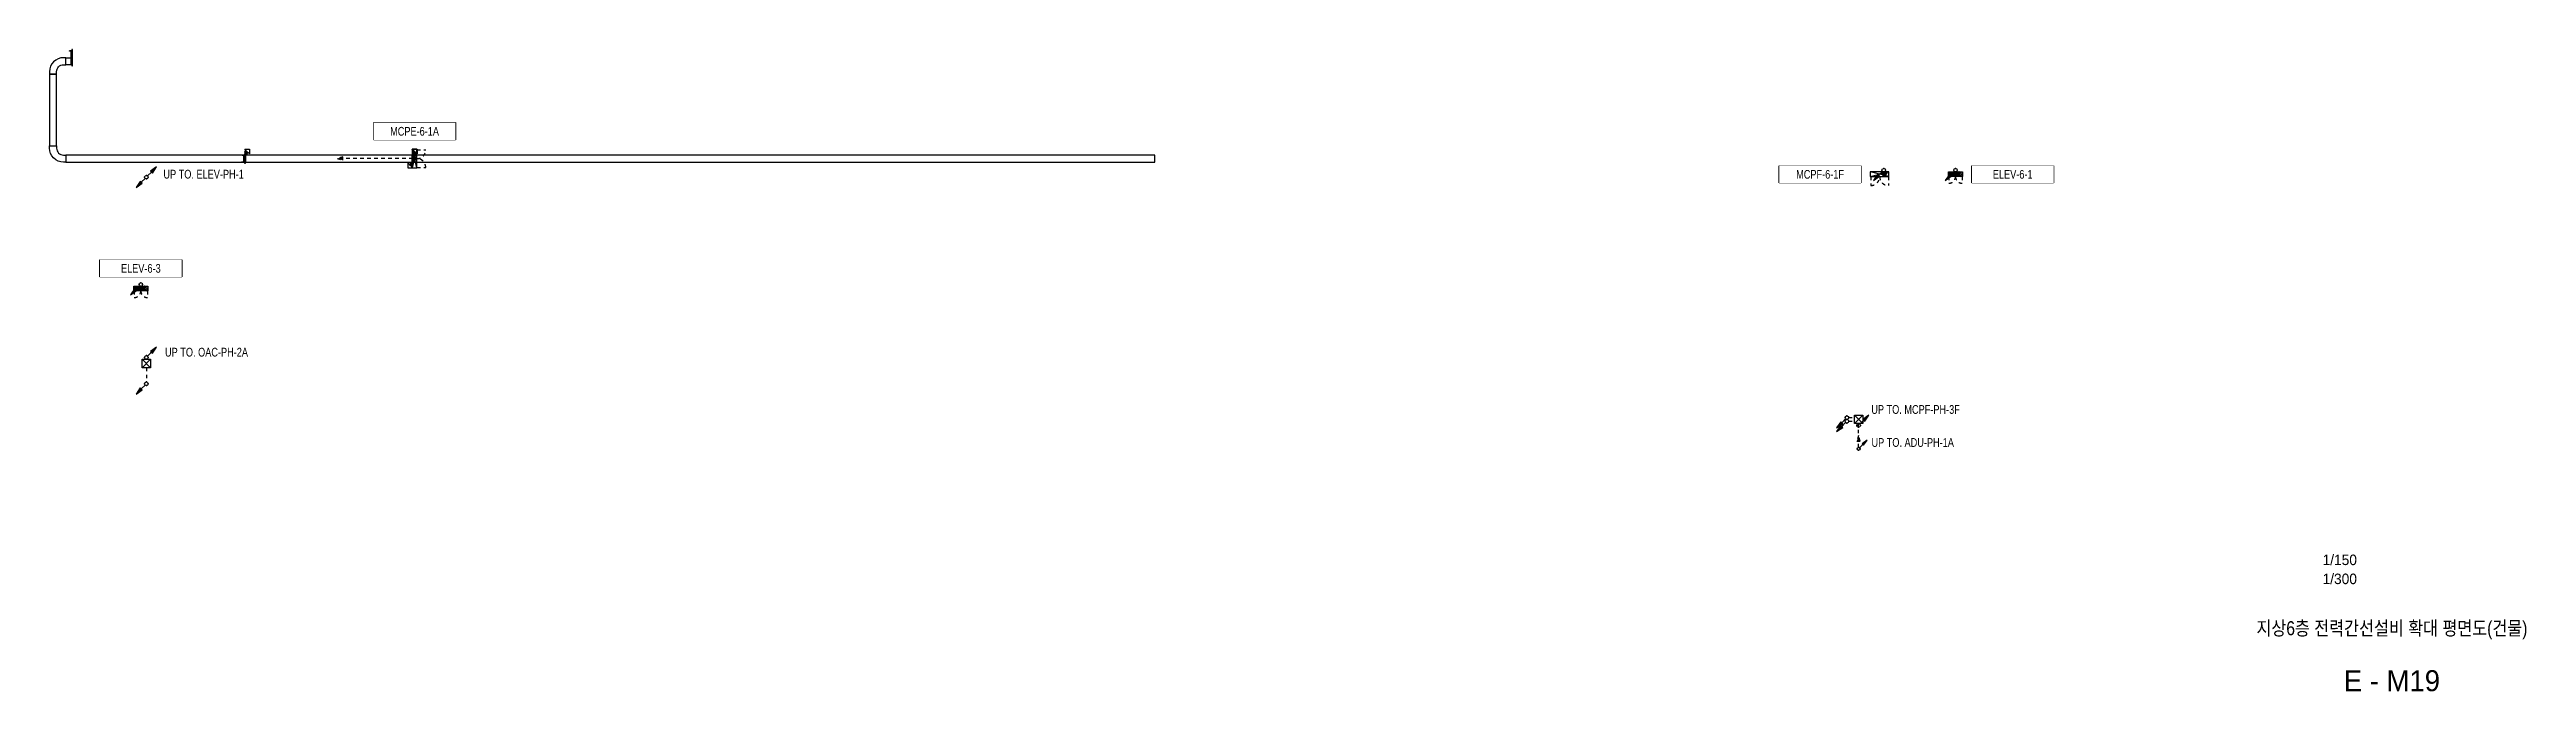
# Model space of a CAD drawing. Header units: millimetres. Extents: x 88028 to 500787, y -530175 to 1035835.
# Drawn here: x 268560 to 374689, y 729682 to 757200 of the extents above; entities that cross this region are included whole.
import ezdxf
from ezdxf.enums import TextEntityAlignment as Align

# ---------------------------------------------------------------- set-up
doc = ezdxf.new("R2010")
doc.units = ezdxf.units.MM
doc.header["$LTSCALE"] = 150
doc.linetypes.add('CONTINOUS', pattern=[0])
doc.linetypes.add('D1', pattern=[3, 1, -1, 1])
for name, color, linetype in [('------01 Distribution Panel', 3, 'Continuous'), ('------01 Motor Control Panel or Center', 4, 'Continuous'), ('------01 Motor Control Panel or Center_Fire', 232, 'Continuous'), ('-----00 LV_CABLE', 2, 'Continuous'), ('-----20 General Symbol', 3, 'Continuous'), ('-----26 Electrical Cable Tray', 200, 'Continuous'), ('-----41 Drawing Title', 2, 'Continuous'), ('-----42 Drawing Number', 2, 'Continuous'), ('-----43 Drawing Scale', 3, 'Continuous')]:
    doc.layers.add(name, color=color, linetype=linetype)
doc.styles.add('ELEC', font='')
doc.styles.get("Standard").update_dxf_attribs({"font": ''})
doc.styles.get('ELEC').set_extended_font_data('Dotum')
doc.styles.get('Standard').set_extended_font_data('Dotum')

msp = doc.modelspace()

# ---------------------------------------------------------------- texts
at = {"layer": '------01 Distribution Panel', "linetype": 'CONTINOUS', "style": 'ELEC', "width": 0.8}
msp.add_text('UP TO. ELEV-PH-1', height=375, dxfattribs=at).set_placement((275162, 751857), align=Align.MIDDLE)
at = {"layer": '------01 Motor Control Panel or Center', "linetype": 'CONTINOUS', "style": 'ELEC', "width": 0.8}
msp.add_text('UP TO. OAC-PH-2A', height=375, dxfattribs=at).set_placement((275285, 744227), align=Align.MIDDLE)
msp.add_text('UP TO. ADU-PH-1A', height=375, dxfattribs=at).set_placement((346625, 740356), align=Align.MIDDLE_LEFT)
at = {"layer": '------01 Motor Control Panel or Center_Fire', "linetype": 'CONTINOUS', "style": 'ELEC', "width": 0.8}
msp.add_text('UP TO. MCPF-PH-3F', height=375, dxfattribs=at).set_placement((346617, 741771), align=Align.MIDDLE_LEFT)
at = {"layer": '-----41 Drawing Title', "style": 'ELEC', "width": 0.85}
msp.add_text('지상6층 전력간선설비 확대 평면도(건물)', height=600, dxfattribs=at).set_placement((368925, 732395), align=Align.MIDDLE_CENTER)
at = {"layer": '-----42 Drawing Number', "style": 'ELEC'}
msp.add_text('E - M19', height=900, dxfattribs=at).set_placement((368925, 730145), align=Align.MIDDLE_CENTER)
at = {"layer": '-----43 Drawing Scale', "style": 'ELEC'}
for s, p in [('1/150', (366690, 735325)), ('1/300', (366690, 734510))]:
    msp.add_text(s, height=450, dxfattribs=at).set_placement(p, align=Align.MIDDLE_CENTER)

# ---------------------------------------------------------------- blocks, each defined once
blk = doc.blocks.new('*U30')
at = {"linetype": 'Continuous', "ltscale": 0.1}
for p, q in [((-100, 57), (-100, 59)), ((-50, 57), (-50, 59)), ((0, 57), (0, 59)), ((50, 57), (50, 59)), ((100, 57), (100, 59))]:
    blk.add_line(p, q, dxfattribs=at)
blk.add_lwpolyline([(200, 0), (200, 40), (-200, 40), (-200, 0)], close=True, dxfattribs=at)
for points in [[(-150, 40), (-150, 140), (-125, 140), (-125, 137), (-147, 137), (-147, 40)], [(-147, 59), (147, 59)], [(-147, 57), (147, 57)], [(147, 43), (-147, 43)], [(150, 40), (150, 140), (125, 140), (125, 137), (147, 137), (147, 40)]]:
    blk.add_lwpolyline(points, dxfattribs=at)
blk.add_text('W300*H100', height=10, dxfattribs=at).set_placement((-190, 10), align=Align.MIDDLE_LEFT)
blk = doc.blocks.new('TRAY (U-D)')
at = {"color": 0}
for points in [[(156, 467), (-28, 651), (651, 651), (651, -28), (467, 156), (438, 127), (127, 438)], [(-28, 283), (-28, 255), (255, -28), (283, -28), (297, -14), (-14, 297)], [(-28, 198), (-28, 141), (141, -28), (198, -28)], [(14, 325), (325, 14), (354, 42), (42, 354)], [(71, 382), (382, 71), (410, 99), (99, 410)]]:
    blk.add_lwpolyline(points, close=True, dxfattribs=at)
blk.add_circle((0, 0), 40, dxfattribs=at)
blk = doc.blocks.new('*U27')
at = {"color": 0}
blk.add_lwpolyline([(0, 0), (-100, 0, -0.4142136), (-400, 300), (-400, 400), (-700, 400), (-700, 300, 0.4142136), (-100, -300), (0, -300)], format="xyb", close=True, dxfattribs=at)
blk.add_text('W:300(ELBOW 90)', height=10, dxfattribs=at).set_placement((-5, -290), align=Align.MIDDLE_RIGHT)
blk = doc.blocks.new('MCP_EQUIPMENT-2')
for p, q in [((200, 400), (0, -400)), ((200, -400), (0, 400))]:
    blk.add_line(p, q)
at = {"color": 1, "linetype": 'D1'}
for p, q in [((200, 380), (580, 380)), ((200, -380), (580, -380))]:
    blk.add_line(p, q, dxfattribs=at)
blk.add_lwpolyline([(200, 400), (0, 400), (0, -400), (200, -400)], close=True)
for centre, start, end in [((200, 380), 270, 0), ((200, -380), 0, 90)]:
    blk.add_arc(centre, 380, start, end, dxfattribs=at)
blk = doc.blocks.new('11')
at = {"linetype": 'D1'}
h = blk.add_hatch(color=256, dxfattribs=at)
edge = h.paths.add_edge_path()
edge.add_arc((0, 0), 75, 0, 360)
blk.add_circle((0, 0), 75, dxfattribs=at)
for p in [(-75, 0), (0, 75), (75, 0), (0, -75)]:
    blk.add_point(p, dxfattribs=at)
blk = doc.blocks.new('22')
at = {"linetype": 'D1'}
h = blk.add_hatch(color=0, dxfattribs=at)
h.dxf.hatch_style = 1
h.paths.add_polyline_path([(0, 0), (-241, 75), (-241, -75)])
at = {"color": 0, "linetype": 'D1'}
blk.add_lwpolyline([(-241, -75), (0, 0), (-241, 75)], close=True, dxfattribs=at)
blk = doc.blocks.new('PNL3')
at = {"color": 1, "linetype": 'D1'}
for p, q in [((-200, 280), (-480, 280)), ((-200, -280), (-480, -280))]:
    blk.add_line(p, q, dxfattribs=at)
for p, q in [((-200, 276), (0, 76)), ((-200, 205), (0, 5)), ((-200, 135), (0, -65)), ((-200, 64), (0, -136)), ((-153, 300), (0, 147)), ((-83, 300), (0, 217)), ((-200, -7), (0, -207)), ((-200, -78), (0, -278)), ((-200, -148), (-48, -300)), ((-200, -219), (-119, -300))]:
    blk.add_line(p, q)
blk.add_lwpolyline([(0, -300), (-200, -300), (-200, 300), (0, 300)], close=True)
for centre, start, end in [((-200, 280), 180, 270), ((-200, -280), 90, 180)]:
    blk.add_arc(centre, 280, start, end, dxfattribs=at)
blk = doc.blocks.new('O01')
blk.add_hatch(color=256).paths.add_polyline_path([(-149, -218), (-218, -149), (-368, -368)])
blk.add_line((-46, -46), (-184, -184))
blk.add_lwpolyline([(-368, -368), (-149, -218), (-218, -149), (-368, -368)])
blk.add_circle((0, 0), 65)
for p in [(-65, 0), (-65, 0), (0, 65), (0, 65), (65, 0), (65, 0), (0, -65), (0, -65)]:
    blk.add_point(p)
blk = doc.blocks.new('*U10')
at = {"linetype": 'Continuous', "ltscale": 0.1}
for p, q in [((-250, 57), (-250, 59)), ((-200, 57), (-200, 59)), ((-150, 57), (-150, 59)), ((-100, 57), (-100, 59)), ((-50, 57), (-50, 59)), ((0, 57), (0, 59)), ((50, 57), (50, 59)), ((100, 57), (100, 59)), ((150, 57), (150, 59)), ((200, 57), (200, 59)), ((250, 57), (250, 59))]:
    blk.add_line(p, q, dxfattribs=at)
blk.add_lwpolyline([(350, 0), (350, 40), (-350, 40), (-350, 0)], close=True, dxfattribs=at)
for points in [[(-300, 40), (-300, 140), (-275, 140), (-275, 137), (-297, 137), (-297, 40)], [(-297, 59), (297, 59)], [(-297, 57), (297, 57)], [(297, 43), (-297, 43)], [(300, 40), (300, 140), (275, 140), (275, 137), (297, 137), (297, 40)]]:
    blk.add_lwpolyline(points, dxfattribs=at)
blk.add_text('W600*H100', height=10, dxfattribs=at).set_placement((-340, 10), align=Align.MIDDLE_LEFT)
blk = doc.blocks.new('O05')
for p, q in [((-150, -150), (-150, 150)), ((-150, 150), (150, 150)), ((150, 150), (-150, -150)), ((-150, 150), (150, -150)), ((150, 150), (150, -150)), ((150, -150), (-150, -150))]:
    blk.add_line(p, q)

# ---------------------------------------------------------------- linework, layer by layer
at = {"layer": '------01 Distribution Panel', "linetype": 'CONTINOUS'}
msp.add_lwpolyline([(354428, 752220), (354428, 751480), (350925, 751480), (350925, 752220)], close=True, dxfattribs=at)
at = {"layer": '------01 Distribution Panel', "linetype": 'CONTINOUS', "elevation": 0}
msp.add_lwpolyline([(274224, 748190), (274224, 747450), (270721, 747450), (270721, 748190)], close=True, dxfattribs=at)
at = {"layer": '------01 Motor Control Panel or Center', "linetype": 'CONTINOUS'}
msp.add_lwpolyline([(285952, 754065), (285952, 753325), (282448, 753325), (282448, 754065)], close=True, dxfattribs=at)
at = {"layer": '------01 Motor Control Panel or Center_Fire', "linetype": 'CONTINOUS'}
msp.add_lwpolyline([(346175, 752220), (346175, 751480), (342672, 751480), (342672, 752220)], close=True, dxfattribs=at)
at = {"layer": '-----00 LV_CABLE', "linetype": 'D1'}
for points in [[(284125, 752525), (281125, 752525)], [(345650, 741421), (345900, 741421)], [(345650, 741265), (345900, 741265)]]:
    msp.add_lwpolyline(points, dxfattribs=at)
at = {"layer": '-----00 LV_CABLE', "linetype": 'D1', "elevation": 0}
for points in [[(272708, 743562), (272708, 742950)], [(346072, 740150), (346072, 741163)]]:
    msp.add_lwpolyline(points, dxfattribs=at)
at = {"layer": '-----00 LV_CABLE', "linetype": 'D1'}
for centre in [(347210, 751939), (350285, 751939)]:
    msp.add_arc(centre, 91.1, 283.39653, 78.53459, dxfattribs=at)
at = {"layer": '-----26 Electrical Cable Tray', "elevation": 0}
for points in [[(269510, 756850), (269510, 756550), (269260, 756550), (269260, 756850)], [(268860, 756150), (268560, 756150), (268560, 753075), (268860, 753075)]]:
    msp.add_lwpolyline(points, close=True, dxfattribs=at)
at = {"layer": '-----26 Electrical Cable Tray'}
for points in [[(276950, 752375), (276950, 752675), (269260, 752675), (269260, 752375)], [(284100, 752375), (284100, 752675), (276950, 752675), (276950, 752375)], [(315918, 752375), (315918, 752675), (284157, 752675), (284157, 752375)]]:
    msp.add_lwpolyline(points, close=True, dxfattribs=at)

# ---------------------------------------------------------------- block references
at = {"layer": '------01 Distribution Panel', "rotation": 89.99999999999999}
msp.add_blockref('PNL3', (350225, 751950), dxfattribs=at)
at = {"layer": '------01 Motor Control Panel or Center'}
msp.add_blockref('MCP_EQUIPMENT-2', (284100, 752525), dxfattribs=at)
at = {"layer": '------01 Motor Control Panel or Center_Fire', "rotation": 270}
msp.add_blockref('MCP_EQUIPMENT-2', (346975, 751950), dxfattribs=at)
at = {"layer": '-----00 LV_CABLE', "linetype": 'D1'}
for name, p, rotation in [('22', (280884, 752525), 180), ('22', (346072, 740656), 90), ('O01', (346072, 740085), 180)]:
    msp.add_blockref(name, p, dxfattribs=dict(at, rotation=rotation))
for p in [(284200, 752525), (347150, 751850), (350225, 751850)]:
    msp.add_blockref('11', p, dxfattribs=at)
at = {"layer": '-----00 LV_CABLE', "linetype": 'D1', "xscale": 1.2, "yscale": 1.2, "zscale": 1.2}
for name, p in [('O01', (272708, 751728)), ('O01', (347150, 752028)), ('O01', (272708, 742872)), ('O05', (272708, 743742)), ('O01', (345572, 741421)), ('O01', (345572, 741265)), ('O05', (346080, 741343))]:
    msp.add_blockref(name, p, dxfattribs=at)
at = {"layer": '-----00 LV_CABLE', "linetype": 'D1', "xscale": 1.2, "yscale": 1.2, "zscale": 1.2, "rotation": 180}
for p in [(272708, 751728), (272708, 744000), (346072, 741085)]:
    msp.add_blockref('O01', p, dxfattribs=at)
at = {"layer": '-----20 General Symbol', "xscale": 1.2, "yscale": 1.2, "zscale": 1.2}
msp.add_blockref('O01', (350225, 752028), dxfattribs=at)
at = {"layer": '-----26 Electrical Cable Tray'}
for name, p, rotation in [('*U27', (268860, 756150), 270), ('*U10', (269550, 756850), 89.99999999999999)]:
    msp.add_blockref(name, p, dxfattribs=dict(at, rotation=rotation))
at = {"layer": '-----26 Electrical Cable Tray', "xscale": -1, "rotation": 270}
msp.add_blockref('*U27', (268860, 753075), dxfattribs=at)
at = {"layer": '-----26 Electrical Cable Tray', "linetype": 'Continuous', "ltscale": 7.5}
for p, rotation in [((276950, 752525), 89.99999999999999), ((284100, 752525), 270)]:
    msp.add_blockref('*U30', p, dxfattribs=dict(at, rotation=rotation))
at = {"layer": '-----26 Electrical Cable Tray', "linetype": 'Continuous', "xscale": 0.3, "yscale": 0.3, "zscale": 0.3}
for p in [(276930, 752737), (284120, 752737)]:
    msp.add_blockref('TRAY (U-D)', p, dxfattribs=at)
at = {"layer": '-----26 Electrical Cable Tray', "linetype": 'Continuous', "xscale": 0.3, "yscale": 0.3, "zscale": 0.3, "rotation": 180}
msp.add_blockref('TRAY (U-D)', (284120, 752313), dxfattribs=at)

msp.set_redraw_order([(e.dxf.handle, doc.entitydb.next_handle()) for e in msp.query("TEXT MTEXT ATTDEF DIMENSION ARC_DIMENSION")])  # texts and dimensions are drawn at this point

# ---------------------------------------------------------------- next in the draw order: wipeouts: each hides what was drawn before it
for points, layer in [([(350925, 752220), (354428, 752220), (354428, 751480), (350925, 751480)], '------01 Distribution Panel'), ([(342672, 752220), (346175, 752220), (346175, 751480), (342672, 751480)], '------01 Motor Control Panel or Center_Fire')]:
    msp.add_wipeout(points).dxf.layer = layer
msp.add_wipeout([(270721, 748190), (274224, 748190), (274224, 747450), (270721, 747450)]).translate(0, 0, 0).dxf.layer = '------01 Distribution Panel'
at = {"color": 1}
msp.add_wipeout([(282448, 754065), (285952, 754065), (285952, 753325), (282448, 753325)], dxfattribs=at).dxf.layer = '------01 Motor Control Panel or Center'

# ---------------------------------------------------------------- next in the draw order: linework, layer by layer
at = {"layer": '-----00 LV_CABLE', "linetype": 'D1'}
msp.add_arc((272532, 747039), 91.1, 283.39653, 78.53459, dxfattribs=at)

# ---------------------------------------------------------------- next in the draw order: block references
at = {"layer": '------01 Distribution Panel', "rotation": 89.99999999999993}
msp.add_blockref('PNL3', (272472, 747050), dxfattribs=at)
msp.add_blockref('PNL3', (272472, 747050), dxfattribs=at)
at = {"layer": '-----00 LV_CABLE', "linetype": 'D1', "xscale": 1.2, "yscale": 1.2, "zscale": 1.2}
msp.add_blockref('O01', (272472, 747128), dxfattribs=at)
at = {"layer": '-----00 LV_CABLE', "linetype": 'D1'}
msp.add_blockref('11', (272472, 746950), dxfattribs=at)

# ---------------------------------------------------------------- next in the draw order: texts
at = {"layer": '------01 Distribution Panel', "linetype": 'CONTINOUS', "style": 'ELEC', "width": 0.8}
for s, p in [('ELEV-6-1', (352677, 751850)), ('ELEV-6-3', (272472, 747820, 0))]:
    msp.add_text(s, height=375, dxfattribs=at).set_placement(p, align=Align.MIDDLE)
at = {"layer": '------01 Motor Control Panel or Center', "linetype": 'CONTINOUS', "style": 'ELEC', "width": 0.8}
msp.add_text('MCPE-6-1A', height=375, dxfattribs=at).set_placement((284200, 753695), align=Align.MIDDLE)
at = {"layer": '------01 Motor Control Panel or Center_Fire', "linetype": 'CONTINOUS', "style": 'ELEC', "width": 0.8}
msp.add_text('MCPF-6-1F', height=375, dxfattribs=at).set_placement((344423, 751850), align=Align.MIDDLE)

doc.saveas('drawing.dxf')
